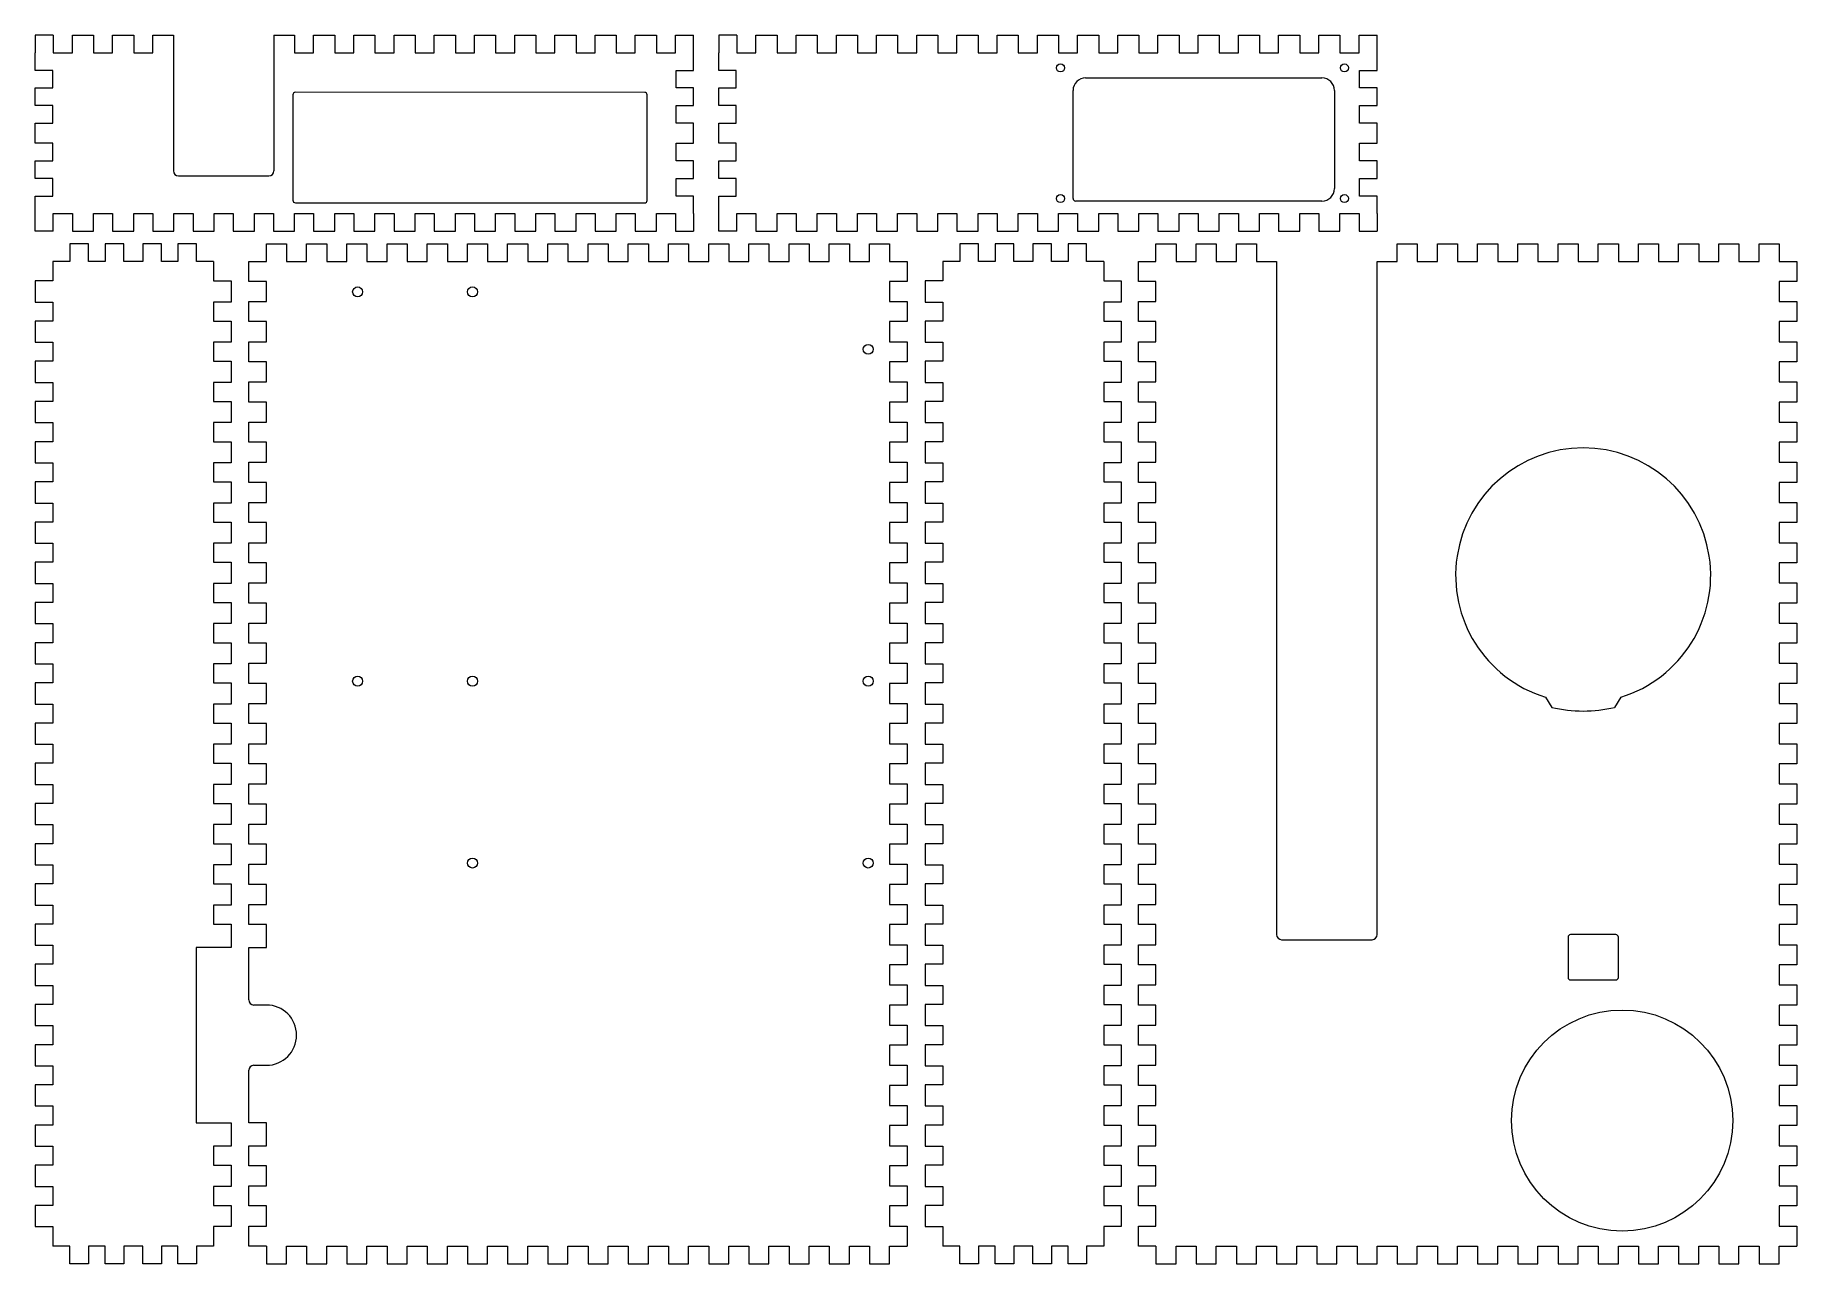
# Model space of a CAD drawing. Header units: millimetres. Extents: x -98 to 604, y -151 to 339.
import ezdxf

# ---------------------------------------------------------------- set-up
doc = ezdxf.new("R2010")
doc.units = ezdxf.units.MM
doc.layers.add('Cut Layer', color=1, linetype='Continuous', lineweight=5, true_color=0xff0000)

msp = doc.modelspace()

# ---------------------------------------------------------------- linework, layer by layer
at = {"layer": 'Cut Layer'}
for p, q in [((-97.5, 338.5), (-97.5, 331.5)), ((-90.3, 338.5), (-97.5, 338.5)), ((-90.3, 338.5), (-90.3, 331.5)), ((-82.7, 331.5), (-82.7, 338.5)), ((-82.7, 338.5), (-74.3, 338.5)), ((-74.3, 338.5), (-74.3, 331.5)), ((-66.7, 331.5), (-66.7, 338.5)), ((-66.7, 338.5), (-58.3, 338.5)), ((-58.3, 338.5), (-58.3, 331.5)), ((-50.7, 331.5), (-50.7, 338.5)), ((-50.7, 338.5), (-42.5, 338.5)), ((-42.5, 338.5), (-42.5, 284.5)), ((-2.5, 338.5), (5.7, 338.5)), ((-2.5, 338.5), (-2.5, 284.5)), ((5.7, 338.5), (5.7, 331.5)), ((13.3, 331.5), (13.3, 338.5)), ((13.3, 338.5), (21.7, 338.5)), ((21.7, 338.5), (21.7, 331.5)), ((29.3, 331.5), (29.3, 338.5)), ((29.3, 338.5), (37.7, 338.5)), ((37.7, 338.5), (37.7, 331.5)), ((45.3, 331.5), (45.3, 338.5)), ((45.3, 338.5), (53.7, 338.5)), ((53.7, 338.5), (53.7, 331.5)), ((61.3, 331.5), (61.3, 338.5)), ((61.3, 338.5), (69.7, 338.5)), ((69.7, 338.5), (69.7, 331.5)), ((77.3, 331.5), (77.3, 338.5)), ((77.3, 338.5), (85.7, 338.5)), ((85.7, 338.5), (85.7, 331.5)), ((93.3, 331.5), (93.3, 338.5)), ((93.3, 338.5), (101.7, 338.5)), ((101.7, 338.5), (101.7, 331.5)), ((109.3, 331.5), (109.3, 338.5)), ((109.3, 338.5), (117.7, 338.5)), ((117.7, 338.5), (117.7, 331.5)), ((125.3, 331.5), (125.3, 338.5)), ((125.3, 338.5), (133.7, 338.5)), ((133.7, 338.5), (133.7, 331.5)), ((141.3, 331.5), (141.3, 338.5)), ((141.3, 338.5), (149.7, 338.5)), ((149.7, 338.5), (149.7, 331.5)), ((157.3, 331.5), (157.3, 338.5)), ((157.3, 338.5), (164.5, 338.5)), ((164.5, 331.5), (164.5, 338.5)), ((174.5, 338.5), (174.5, 331.5)), ((181.7, 338.5), (174.5, 338.5)), ((181.7, 338.5), (181.7, 331.5)), ((189.3, 331.5), (189.3, 338.5)), ((189.3, 338.5), (197.7, 338.5)), ((197.7, 338.5), (197.7, 331.5)), ((205.3, 331.5), (205.3, 338.5)), ((205.3, 338.5), (213.7, 338.5)), ((213.7, 338.5), (213.7, 331.5)), ((221.3, 331.5), (221.3, 338.5)), ((221.3, 338.5), (229.7, 338.5)), ((229.7, 338.5), (229.7, 331.5)), ((237.3, 331.5), (237.3, 338.5)), ((237.3, 338.5), (245.7, 338.5)), ((245.7, 338.5), (245.7, 331.5)), ((253.3, 331.5), (253.3, 338.5)), ((253.3, 338.5), (261.7, 338.5)), ((261.7, 338.5), (261.7, 331.5)), ((269.3, 331.5), (269.3, 338.5)), ((269.3, 338.5), (277.7, 338.5)), ((277.7, 338.5), (277.7, 331.5)), ((285.3, 331.5), (285.3, 338.5)), ((285.3, 338.5), (293.7, 338.5)), ((293.7, 338.5), (293.7, 331.5)), ((301.3, 331.5), (301.3, 338.5)), ((301.3, 338.5), (309.7, 338.5)), ((309.7, 338.5), (309.7, 331.5)), ((317.3, 331.5), (317.3, 338.5)), ((317.3, 338.5), (325.7, 338.5)), ((325.7, 338.5), (325.7, 331.5)), ((333.3, 331.5), (333.3, 338.5)), ((333.3, 338.5), (341.7, 338.5)), ((341.7, 338.5), (341.7, 331.5)), ((349.3, 331.5), (349.3, 338.5)), ((349.3, 338.5), (357.7, 338.5)), ((357.7, 338.5), (357.7, 331.5)), ((365.3, 331.5), (365.3, 338.5)), ((365.3, 338.5), (373.7, 338.5)), ((373.7, 338.5), (373.7, 331.5)), ((381.3, 331.5), (381.3, 338.5)), ((381.3, 338.5), (389.7, 338.5)), ((389.7, 338.5), (389.7, 331.5)), ((397.3, 331.5), (397.3, 338.5)), ((397.3, 338.5), (405.7, 338.5)), ((405.7, 338.5), (405.7, 331.5)), ((413.3, 331.5), (413.3, 338.5)), ((413.3, 338.5), (421.7, 338.5)), ((421.7, 338.5), (421.7, 331.5)), ((429.3, 331.5), (429.3, 338.5)), ((429.3, 338.5), (436.5, 338.5)), ((436.5, 331.5), (436.5, 338.5)), ((-97.5, 324.5), (-97.5, 331.5)), ((-90.3, 331.5), (-82.7, 331.5)), ((-74.3, 331.5), (-66.7, 331.5)), ((-58.3, 331.5), (-50.7, 331.5)), ((5.7, 331.5), (13.3, 331.5)), ((21.7, 331.5), (29.3, 331.5)), ((37.7, 331.5), (45.3, 331.5)), ((53.7, 331.5), (61.3, 331.5)), ((69.7, 331.5), (77.3, 331.5)), ((85.7, 331.5), (93.3, 331.5)), ((101.7, 331.5), (109.3, 331.5)), ((117.7, 331.5), (125.3, 331.5)), ((133.7, 331.5), (141.3, 331.5)), ((149.7, 331.5), (157.3, 331.5)), ((164.5, 324.5), (164.5, 331.5)), ((174.5, 324.5), (174.5, 331.5)), ((181.7, 331.5), (189.3, 331.5)), ((197.7, 331.5), (205.3, 331.5)), ((213.7, 331.5), (221.3, 331.5)), ((229.7, 331.5), (237.3, 331.5)), ((245.7, 331.5), (253.3, 331.5)), ((261.7, 331.5), (269.3, 331.5)), ((277.7, 331.5), (285.3, 331.5)), ((293.7, 331.5), (301.3, 331.5)), ((309.7, 331.5), (317.3, 331.5)), ((325.7, 331.5), (333.3, 331.5)), ((341.7, 331.5), (349.3, 331.5)), ((357.7, 331.5), (365.3, 331.5)), ((373.7, 331.5), (381.3, 331.5)), ((389.7, 331.5), (397.3, 331.5)), ((405.7, 331.5), (413.3, 331.5)), ((421.7, 331.5), (429.3, 331.5)), ((436.5, 324.5), (436.5, 331.5)), ((-90.5, 324.5), (-97.5, 324.5)), ((-90.5, 317.5), (-90.5, 324.5)), ((157.5, 317.5), (157.5, 324.5)), ((157.5, 324.5), (164.5, 324.5)), ((181.5, 324.5), (174.5, 324.5)), ((181.5, 317.5), (181.5, 324.5)), ((429.5, 317.5), (429.5, 324.5)), ((429.5, 324.5), (436.5, 324.5)), ((-97.5, 310.5), (-97.5, 317.5)), ((-97.5, 317.5), (-90.5, 317.5)), ((145.03, 315.75), (6.03, 315.79)), ((164.5, 317.5), (157.5, 317.5)), ((164.5, 310.5), (164.5, 317.5)), ((174.5, 310.5), (174.5, 317.5)), ((174.5, 317.5), (181.5, 317.5)), ((315.5, 273.5), (315.5, 316.5)), ((320.5, 321.5), (414.5, 321.5)), ((419.5, 316.5), (419.5, 277.5)), ((436.5, 317.5), (429.5, 317.5)), ((436.5, 310.5), (436.5, 317.5)), ((-90.5, 310.5), (-97.5, 310.5)), ((-90.5, 303.5), (-90.5, 310.5)), ((5.03, 314.79), (5.03, 272.79)), ((146.03, 272.75), (146.03, 314.75)), ((157.5, 303.5), (157.5, 310.5)), ((157.5, 310.5), (164.5, 310.5)), ((181.5, 310.5), (174.5, 310.5)), ((181.5, 303.5), (181.5, 310.5)), ((429.5, 303.5), (429.5, 310.5)), ((429.5, 310.5), (436.5, 310.5)), ((-97.5, 295.5), (-97.5, 303.5)), ((-97.5, 303.5), (-90.5, 303.5)), ((164.5, 303.5), (157.5, 303.5)), ((164.5, 295.5), (164.5, 303.5)), ((174.5, 295.5), (174.5, 303.5)), ((174.5, 303.5), (181.5, 303.5)), ((436.5, 303.5), (429.5, 303.5)), ((436.5, 295.5), (436.5, 303.5)), ((-90.5, 295.5), (-97.5, 295.5)), ((-90.5, 288.5), (-90.5, 295.5)), ((157.5, 288.5), (157.5, 295.5)), ((157.5, 295.5), (164.5, 295.5)), ((181.5, 295.5), (174.5, 295.5)), ((181.5, 288.5), (181.5, 295.5)), ((429.5, 288.5), (429.5, 295.5)), ((429.5, 295.5), (436.5, 295.5)), ((-97.5, 281.5), (-97.5, 288.5)), ((-97.5, 288.5), (-90.5, 288.5)), ((164.5, 288.5), (157.5, 288.5)), ((164.5, 281.5), (164.5, 288.5)), ((174.5, 281.5), (174.5, 288.5)), ((174.5, 288.5), (181.5, 288.5)), ((436.5, 288.5), (429.5, 288.5)), ((436.5, 281.5), (436.5, 288.5)), ((-90.5, 281.5), (-97.5, 281.5)), ((-90.5, 274.5), (-90.5, 281.5)), ((-40.5, 282.5), (-4.5, 282.5)), ((157.5, 274.5), (157.5, 281.5)), ((157.5, 281.5), (164.5, 281.5)), ((181.5, 281.5), (174.5, 281.5)), ((181.5, 274.5), (181.5, 281.5)), ((429.5, 274.5), (429.5, 281.5)), ((429.5, 281.5), (436.5, 281.5)), ((-97.5, 267.5), (-97.5, 274.5)), ((-97.5, 274.5), (-90.5, 274.5)), ((164.5, 274.5), (157.5, 274.5)), ((164.5, 267.5), (164.5, 274.5)), ((174.5, 267.5), (174.5, 274.5)), ((174.5, 274.5), (181.5, 274.5)), ((436.5, 274.5), (429.5, 274.5)), ((436.5, 267.5), (436.5, 274.5)), ((-97.5, 260.5), (-97.5, 267.5)), ((-90.3, 260.5), (-90.3, 267.5)), ((-90.3, 267.5), (-82.7, 267.5)), ((-82.7, 267.5), (-82.7, 260.5)), ((-74.3, 260.5), (-74.3, 267.5)), ((-74.3, 267.5), (-66.7, 267.5)), ((-66.7, 267.5), (-66.7, 260.5)), ((-58.3, 260.5), (-58.3, 267.5)), ((-58.3, 267.5), (-50.7, 267.5)), ((-50.7, 267.5), (-50.7, 260.5)), ((-42.3, 260.5), (-42.3, 267.5)), ((-42.3, 267.5), (-34.7, 267.5)), ((-34.7, 267.5), (-34.7, 260.5)), ((-26.3, 260.5), (-26.3, 267.5)), ((-26.3, 267.5), (-18.7, 267.5)), ((-18.7, 267.5), (-18.7, 260.5)), ((-10.3, 260.5), (-10.3, 267.5)), ((-10.3, 267.5), (-2.7, 267.5)), ((-2.7, 267.5), (-2.7, 260.5)), ((5.7, 260.5), (5.7, 267.5)), ((5.7, 267.5), (13.3, 267.5)), ((6.03, 271.79), (145.03, 271.75)), ((13.3, 267.5), (13.3, 260.5)), ((21.7, 260.5), (21.7, 267.5)), ((21.7, 267.5), (29.3, 267.5)), ((29.3, 267.5), (29.3, 260.5)), ((37.7, 260.5), (37.7, 267.5)), ((37.7, 267.5), (45.3, 267.5)), ((45.3, 267.5), (45.3, 260.5)), ((53.7, 260.5), (53.7, 267.5)), ((53.7, 267.5), (61.3, 267.5)), ((61.3, 267.5), (61.3, 260.5)), ((69.7, 260.5), (69.7, 267.5)), ((69.7, 267.5), (77.3, 267.5)), ((77.3, 267.5), (77.3, 260.5)), ((85.7, 260.5), (85.7, 267.5)), ((85.7, 267.5), (93.3, 267.5)), ((93.3, 267.5), (93.3, 260.5)), ((101.7, 260.5), (101.7, 267.5)), ((101.7, 267.5), (109.3, 267.5)), ((109.3, 267.5), (109.3, 260.5)), ((117.7, 260.5), (117.7, 267.5)), ((117.7, 267.5), (125.3, 267.5)), ((125.3, 267.5), (125.3, 260.5)), ((133.7, 260.5), (133.7, 267.5)), ((133.7, 267.5), (141.3, 267.5)), ((141.3, 267.5), (141.3, 260.5)), ((149.7, 260.5), (149.7, 267.5)), ((149.7, 267.5), (157.3, 267.5)), ((157.3, 267.5), (157.3, 260.5)), ((164.5, 267.5), (164.5, 260.5)), ((174.5, 260.5), (174.5, 267.5)), ((181.7, 260.5), (181.7, 267.5)), ((181.7, 267.5), (189.3, 267.5)), ((189.3, 267.5), (189.3, 260.5)), ((197.7, 260.5), (197.7, 267.5)), ((197.7, 267.5), (205.3, 267.5)), ((205.3, 267.5), (205.3, 260.5)), ((213.7, 260.5), (213.7, 267.5)), ((213.7, 267.5), (221.3, 267.5)), ((221.3, 267.5), (221.3, 260.5)), ((229.7, 260.5), (229.7, 267.5)), ((229.7, 267.5), (237.3, 267.5)), ((237.3, 267.5), (237.3, 260.5)), ((245.7, 260.5), (245.7, 267.5)), ((245.7, 267.5), (253.3, 267.5)), ((253.3, 267.5), (253.3, 260.5)), ((261.7, 260.5), (261.7, 267.5)), ((261.7, 267.5), (269.3, 267.5)), ((269.3, 267.5), (269.3, 260.5)), ((277.7, 260.5), (277.7, 267.5)), ((277.7, 267.5), (285.3, 267.5)), ((285.3, 267.5), (285.3, 260.5)), ((293.7, 260.5), (293.7, 267.5)), ((293.7, 267.5), (301.3, 267.5)), ((301.3, 267.5), (301.3, 260.5)), ((309.7, 260.5), (309.7, 267.5)), ((309.7, 267.5), (317.3, 267.5)), ((414.5, 272.5), (316.5, 272.5)), ((317.3, 267.5), (317.3, 260.5)), ((325.7, 260.5), (325.7, 267.5)), ((325.7, 267.5), (333.3, 267.5)), ((333.3, 267.5), (333.3, 260.5)), ((341.7, 260.5), (341.7, 267.5)), ((341.7, 267.5), (349.3, 267.5)), ((349.3, 267.5), (349.3, 260.5)), ((357.7, 260.5), (357.7, 267.5)), ((357.7, 267.5), (365.3, 267.5)), ((365.3, 267.5), (365.3, 260.5)), ((373.7, 260.5), (373.7, 267.5)), ((373.7, 267.5), (381.3, 267.5)), ((381.3, 267.5), (381.3, 260.5)), ((389.7, 260.5), (389.7, 267.5)), ((389.7, 267.5), (397.3, 267.5)), ((397.3, 267.5), (397.3, 260.5)), ((405.7, 260.5), (405.7, 267.5)), ((405.7, 267.5), (413.3, 267.5)), ((413.3, 267.5), (413.3, 260.5)), ((421.7, 260.5), (421.7, 267.5)), ((421.7, 267.5), (429.3, 267.5)), ((429.3, 267.5), (429.3, 260.5)), ((436.5, 267.5), (436.5, 260.5)), ((-90.3, 260.5), (-97.5, 260.5)), ((-82.7, 260.5), (-74.3, 260.5)), ((-66.7, 260.5), (-58.3, 260.5)), ((-50.7, 260.5), (-42.3, 260.5)), ((-34.7, 260.5), (-26.3, 260.5)), ((-18.7, 260.5), (-10.3, 260.5)), ((-2.7, 260.5), (5.7, 260.5)), ((13.3, 260.5), (21.7, 260.5)), ((29.3, 260.5), (37.7, 260.5)), ((45.3, 260.5), (53.7, 260.5)), ((61.3, 260.5), (69.7, 260.5)), ((77.3, 260.5), (85.7, 260.5)), ((93.3, 260.5), (101.7, 260.5)), ((109.3, 260.5), (117.7, 260.5)), ((125.3, 260.5), (133.7, 260.5)), ((141.3, 260.5), (149.7, 260.5)), ((157.3, 260.5), (164.5, 260.5)), ((181.7, 260.5), (174.5, 260.5)), ((189.3, 260.5), (197.7, 260.5)), ((205.3, 260.5), (213.7, 260.5)), ((221.3, 260.5), (229.7, 260.5)), ((237.3, 260.5), (245.7, 260.5)), ((253.3, 260.5), (261.7, 260.5)), ((269.3, 260.5), (277.7, 260.5)), ((285.3, 260.5), (293.7, 260.5)), ((301.3, 260.5), (309.7, 260.5)), ((317.3, 260.5), (325.7, 260.5)), ((333.3, 260.5), (341.7, 260.5)), ((349.3, 260.5), (357.7, 260.5)), ((365.3, 260.5), (373.7, 260.5)), ((381.3, 260.5), (389.7, 260.5)), ((397.3, 260.5), (405.7, 260.5)), ((413.3, 260.5), (421.7, 260.5)), ((429.3, 260.5), (436.5, 260.5)), ((-76.3, 255.5), (-83.7, 255.5)), ((-83.7, 255.5), (-83.7, 248.5)), ((-76.3, 248.5), (-76.3, 255.5)), ((-62.3, 255.5), (-69.7, 255.5)), ((-69.7, 255.5), (-69.7, 248.5)), ((-62.3, 248.5), (-62.3, 255.5)), ((-47.3, 255.5), (-54.7, 255.5)), ((-54.7, 255.5), (-54.7, 248.5)), ((-47.3, 248.5), (-47.3, 255.5)), ((-33.3, 255.5), (-40.7, 255.5)), ((-40.7, 255.5), (-40.7, 248.5)), ((-33.3, 248.5), (-33.3, 255.5)), ((-5.5, 248.5), (-5.5, 255.5)), ((-5.5, 255.5), (2.5, 255.5)), ((2.5, 255.5), (2.5, 248.5)), ((10.5, 248.5), (10.5, 255.5)), ((10.5, 255.5), (18.5, 255.5)), ((18.5, 255.5), (18.5, 248.5)), ((26.5, 248.5), (26.5, 255.5)), ((26.5, 255.5), (34.5, 255.5)), ((34.5, 255.5), (34.5, 248.5)), ((42.5, 248.5), (42.5, 255.5)), ((42.5, 255.5), (50.5, 255.5)), ((50.5, 255.5), (50.5, 248.5)), ((58.5, 248.5), (58.5, 255.5)), ((58.5, 255.5), (66.5, 255.5)), ((66.5, 255.5), (66.5, 248.5)), ((74.5, 248.5), (74.5, 255.5)), ((74.5, 255.5), (82.5, 255.5)), ((82.5, 255.5), (82.5, 248.5)), ((90.5, 248.5), (90.5, 255.5)), ((90.5, 255.5), (98.5, 255.5)), ((98.5, 255.5), (98.5, 248.5)), ((106.5, 248.5), (106.5, 255.5)), ((106.5, 255.5), (114.5, 255.5)), ((114.5, 255.5), (114.5, 248.5)), ((122.5, 248.5), (122.5, 255.5)), ((122.5, 255.5), (130.5, 255.5)), ((130.5, 255.5), (130.5, 248.5)), ((138.5, 248.5), (138.5, 255.5)), ((138.5, 255.5), (146.5, 255.5)), ((146.5, 255.5), (146.5, 248.5)), ((154.5, 248.5), (154.5, 255.5)), ((154.5, 255.5), (162.5, 255.5)), ((162.5, 255.5), (162.5, 248.5)), ((170.5, 248.5), (170.5, 255.5)), ((170.5, 255.5), (178.5, 255.5)), ((178.5, 255.5), (178.5, 248.5)), ((186.5, 248.5), (186.5, 255.5)), ((186.5, 255.5), (194.5, 255.5)), ((194.5, 255.5), (194.5, 248.5)), ((202.5, 248.5), (202.5, 255.5)), ((202.5, 255.5), (210.5, 255.5)), ((210.5, 255.5), (210.5, 248.5)), ((218.5, 248.5), (218.5, 255.5)), ((218.5, 255.5), (226.5, 255.5)), ((226.5, 255.5), (226.5, 248.5)), ((234.5, 248.5), (234.5, 255.5)), ((234.5, 255.5), (242.5, 255.5)), ((242.5, 255.5), (242.5, 248.5)), ((277.9, 255.5), (270.5, 255.5)), ((270.5, 255.5), (270.5, 248.5)), ((277.9, 248.5), (277.9, 255.5)), ((291.9, 255.5), (284.5, 255.5)), ((284.5, 255.5), (284.5, 248.5)), ((291.9, 248.5), (291.9, 255.5)), ((306.9, 255.5), (299.5, 255.5)), ((299.5, 255.5), (299.5, 248.5)), ((306.9, 248.5), (306.9, 255.5)), ((320.9, 255.5), (313.5, 255.5)), ((313.5, 255.5), (313.5, 248.5)), ((320.9, 248.5), (320.9, 255.5)), ((348.5, 248.5), (348.5, 255.5)), ((348.5, 255.5), (356.5, 255.5)), ((356.5, 255.5), (356.5, 248.5)), ((364.5, 248.5), (364.5, 255.5)), ((364.5, 255.5), (372.5, 255.5)), ((372.5, 255.5), (372.5, 248.5)), ((380.5, 248.5), (380.5, 255.5)), ((380.5, 255.5), (388.5, 255.5)), ((388.5, 255.5), (388.5, 248.5)), ((444.5, 248.5), (444.5, 255.5)), ((444.5, 255.5), (452.5, 255.5)), ((452.5, 255.5), (452.5, 248.5)), ((460.5, 248.5), (460.5, 255.5)), ((460.5, 255.5), (468.5, 255.5)), ((468.5, 255.5), (468.5, 248.5)), ((476.5, 248.5), (476.5, 255.5)), ((476.5, 255.5), (484.5, 255.5)), ((484.5, 255.5), (484.5, 248.5)), ((492.5, 248.5), (492.5, 255.5)), ((492.5, 255.5), (500.5, 255.5)), ((500.5, 255.5), (500.5, 248.5)), ((508.5, 248.5), (508.5, 255.5)), ((508.5, 255.5), (516.5, 255.5)), ((516.5, 255.5), (516.5, 248.5)), ((524.5, 248.5), (524.5, 255.5)), ((524.5, 255.5), (532.5, 255.5)), ((532.5, 255.5), (532.5, 248.5)), ((540.5, 248.5), (540.5, 255.5)), ((540.5, 255.5), (548.5, 255.5)), ((548.5, 255.5), (548.5, 248.5)), ((556.5, 248.5), (556.5, 255.5)), ((556.5, 255.5), (564.5, 255.5)), ((564.5, 255.5), (564.5, 248.5)), ((572.5, 248.5), (572.5, 255.5)), ((572.5, 255.5), (580.5, 255.5)), ((580.5, 255.5), (580.5, 248.5)), ((588.5, 248.5), (588.5, 255.5)), ((588.5, 255.5), (596.5, 255.5)), ((596.5, 255.5), (596.5, 248.5)), ((-90.5, 248.5), (-90.5, 240.7)), ((-83.7, 248.5), (-90.5, 248.5)), ((-69.7, 248.5), (-76.3, 248.5)), ((-54.7, 248.5), (-62.3, 248.5)), ((-40.7, 248.5), (-47.3, 248.5)), ((-26.5, 248.5), (-33.3, 248.5)), ((-26.5, 248.5), (-26.5, 240.7)), ((-12.5, 240.5), (-12.5, 248.5)), ((-12.5, 248.5), (-5.5, 248.5)), ((2.5, 248.5), (10.5, 248.5)), ((18.5, 248.5), (26.5, 248.5)), ((34.5, 248.5), (42.5, 248.5)), ((50.5, 248.5), (58.5, 248.5)), ((66.5, 248.5), (74.5, 248.5)), ((82.5, 248.5), (90.5, 248.5)), ((98.5, 248.5), (106.5, 248.5)), ((114.5, 248.5), (122.5, 248.5)), ((130.5, 248.5), (138.5, 248.5)), ((146.5, 248.5), (154.5, 248.5)), ((162.5, 248.5), (170.5, 248.5)), ((178.5, 248.5), (186.5, 248.5)), ((194.5, 248.5), (202.5, 248.5)), ((210.5, 248.5), (218.5, 248.5)), ((226.5, 248.5), (234.5, 248.5)), ((242.5, 248.5), (249.5, 248.5)), ((249.5, 248.5), (249.5, 240.5)), ((263.7, 248.5), (263.7, 240.7)), ((270.5, 248.5), (263.7, 248.5)), ((284.5, 248.5), (277.9, 248.5)), ((299.5, 248.5), (291.9, 248.5)), ((313.5, 248.5), (306.9, 248.5)), ((327.7, 248.5), (320.9, 248.5)), ((327.7, 248.5), (327.7, 240.7)), ((341.5, 240.5), (341.5, 248.5)), ((341.5, 248.5), (348.5, 248.5)), ((356.5, 248.5), (364.5, 248.5)), ((372.5, 248.5), (380.5, 248.5)), ((388.5, 248.5), (396.5, 248.5)), ((396.5, 248.5), (396.5, -19.5)), ((436.5, 248.5), (444.5, 248.5)), ((436.5, -19.5), (436.5, 248.5)), ((452.5, 248.5), (460.5, 248.5)), ((468.5, 248.5), (476.5, 248.5)), ((484.5, 248.5), (492.5, 248.5)), ((500.5, 248.5), (508.5, 248.5)), ((516.5, 248.5), (524.5, 248.5)), ((532.5, 248.5), (540.5, 248.5)), ((548.5, 248.5), (556.5, 248.5)), ((564.5, 248.5), (572.5, 248.5)), ((580.5, 248.5), (588.5, 248.5)), ((596.5, 248.5), (603.5, 248.5)), ((603.5, 248.5), (603.5, 240.5)), ((-90.5, 240.7), (-97.5, 240.7)), ((-97.5, 240.7), (-97.5, 232.3)), ((-26.5, 240.7), (-19.5, 240.7)), ((-19.5, 240.7), (-19.5, 232.3)), ((-5.5, 240.5), (-12.5, 240.5)), ((-5.5, 232.5), (-5.5, 240.5)), ((249.5, 240.5), (242.5, 240.5)), ((242.5, 240.5), (242.5, 232.5)), ((263.7, 240.7), (256.7, 240.7)), ((256.7, 240.7), (256.7, 232.3)), ((327.7, 240.7), (334.7, 240.7)), ((334.7, 240.7), (334.7, 232.3)), ((348.5, 240.5), (341.5, 240.5)), ((348.5, 232.5), (348.5, 240.5)), ((603.5, 240.5), (596.5, 240.5)), ((596.5, 240.5), (596.5, 232.5)), ((-97.5, 232.3), (-90.5, 232.3)), ((-90.5, 232.3), (-90.5, 224.7)), ((-26.5, 232.3), (-26.5, 224.7)), ((-19.5, 232.3), (-26.5, 232.3)), ((-12.5, 224.5), (-12.5, 232.5)), ((-12.5, 232.5), (-5.5, 232.5)), ((242.5, 232.5), (249.5, 232.5)), ((249.5, 232.5), (249.5, 224.5)), ((256.7, 232.3), (263.7, 232.3)), ((263.7, 232.3), (263.7, 224.7)), ((327.7, 232.3), (327.7, 224.7)), ((334.7, 232.3), (327.7, 232.3)), ((341.5, 224.5), (341.5, 232.5)), ((341.5, 232.5), (348.5, 232.5)), ((596.5, 232.5), (603.5, 232.5)), ((603.5, 232.5), (603.5, 224.5)), ((-90.5, 224.7), (-97.5, 224.7)), ((-97.5, 224.7), (-97.5, 216.3)), ((-26.5, 224.7), (-19.5, 224.7)), ((-19.5, 224.7), (-19.5, 216.3)), ((-5.5, 224.5), (-12.5, 224.5)), ((-5.5, 216.5), (-5.5, 224.5)), ((249.5, 224.5), (242.5, 224.5)), ((242.5, 224.5), (242.5, 216.5)), ((263.7, 224.7), (256.7, 224.7)), ((256.7, 224.7), (256.7, 216.3)), ((327.7, 224.7), (334.7, 224.7)), ((334.7, 224.7), (334.7, 216.3)), ((348.5, 224.5), (341.5, 224.5)), ((348.5, 216.5), (348.5, 224.5)), ((603.5, 224.5), (596.5, 224.5)), ((596.5, 224.5), (596.5, 216.5)), ((-97.5, 216.3), (-90.5, 216.3)), ((-90.5, 216.3), (-90.5, 208.7)), ((-26.5, 216.3), (-26.5, 208.7)), ((-19.5, 216.3), (-26.5, 216.3)), ((-12.5, 208.5), (-12.5, 216.5)), ((-12.5, 216.5), (-5.5, 216.5)), ((242.5, 216.5), (249.5, 216.5)), ((249.5, 216.5), (249.5, 208.5)), ((256.7, 216.3), (263.7, 216.3)), ((263.7, 216.3), (263.7, 208.7)), ((327.7, 216.3), (327.7, 208.7)), ((334.7, 216.3), (327.7, 216.3)), ((341.5, 208.5), (341.5, 216.5)), ((341.5, 216.5), (348.5, 216.5)), ((596.5, 216.5), (603.5, 216.5)), ((603.5, 216.5), (603.5, 208.5)), ((-90.5, 208.7), (-97.5, 208.7)), ((-97.5, 208.7), (-97.5, 200.3)), ((-26.5, 208.7), (-19.5, 208.7)), ((-19.5, 208.7), (-19.5, 200.3)), ((-5.5, 208.5), (-12.5, 208.5)), ((-5.5, 200.5), (-5.5, 208.5)), ((249.5, 208.5), (242.5, 208.5)), ((242.5, 208.5), (242.5, 200.5)), ((263.7, 208.7), (256.7, 208.7)), ((256.7, 208.7), (256.7, 200.3)), ((327.7, 208.7), (334.7, 208.7)), ((334.7, 208.7), (334.7, 200.3)), ((348.5, 208.5), (341.5, 208.5)), ((348.5, 200.5), (348.5, 208.5)), ((603.5, 208.5), (596.5, 208.5)), ((596.5, 208.5), (596.5, 200.5)), ((-97.5, 200.3), (-90.5, 200.3)), ((-90.5, 200.3), (-90.5, 192.7)), ((-26.5, 200.3), (-26.5, 192.7)), ((-19.5, 200.3), (-26.5, 200.3)), ((-12.5, 192.5), (-12.5, 200.5)), ((-12.5, 200.5), (-5.5, 200.5)), ((242.5, 200.5), (249.5, 200.5)), ((249.5, 200.5), (249.5, 192.5)), ((256.7, 200.3), (263.7, 200.3)), ((263.7, 200.3), (263.7, 192.7)), ((327.7, 200.3), (327.7, 192.7)), ((334.7, 200.3), (327.7, 200.3)), ((341.5, 192.5), (341.5, 200.5)), ((341.5, 200.5), (348.5, 200.5)), ((596.5, 200.5), (603.5, 200.5)), ((603.5, 200.5), (603.5, 192.5)), ((-90.5, 192.7), (-97.5, 192.7)), ((-97.5, 192.7), (-97.5, 184.3)), ((-26.5, 192.7), (-19.5, 192.7)), ((-19.5, 192.7), (-19.5, 184.3)), ((-5.5, 192.5), (-12.5, 192.5)), ((-5.5, 184.5), (-5.5, 192.5)), ((249.5, 192.5), (242.5, 192.5)), ((242.5, 192.5), (242.5, 184.5)), ((263.7, 192.7), (256.7, 192.7)), ((256.7, 192.7), (256.7, 184.3)), ((327.7, 192.7), (334.7, 192.7)), ((334.7, 192.7), (334.7, 184.3)), ((348.5, 192.5), (341.5, 192.5)), ((348.5, 184.5), (348.5, 192.5)), ((603.5, 192.5), (596.5, 192.5)), ((596.5, 192.5), (596.5, 184.5)), ((-97.5, 184.3), (-90.5, 184.3)), ((-90.5, 184.3), (-90.5, 176.7)), ((-26.5, 184.3), (-26.5, 176.7)), ((-19.5, 184.3), (-26.5, 184.3)), ((-12.5, 176.5), (-12.5, 184.5)), ((-12.5, 184.5), (-5.5, 184.5)), ((242.5, 184.5), (249.5, 184.5)), ((249.5, 184.5), (249.5, 176.5)), ((256.7, 184.3), (263.7, 184.3)), ((263.7, 184.3), (263.7, 176.7)), ((327.7, 184.3), (327.7, 176.7)), ((334.7, 184.3), (327.7, 184.3)), ((341.5, 176.5), (341.5, 184.5)), ((341.5, 184.5), (348.5, 184.5)), ((596.5, 184.5), (603.5, 184.5)), ((603.5, 184.5), (603.5, 176.5)), ((-90.5, 176.7), (-97.5, 176.7)), ((-97.5, 176.7), (-97.5, 168.3)), ((-26.5, 176.7), (-19.5, 176.7)), ((-19.5, 176.7), (-19.5, 168.3)), ((-5.5, 176.5), (-12.5, 176.5)), ((-5.5, 168.5), (-5.5, 176.5)), ((249.5, 176.5), (242.5, 176.5)), ((242.5, 176.5), (242.5, 168.5)), ((263.7, 176.7), (256.7, 176.7)), ((256.7, 176.7), (256.7, 168.3)), ((327.7, 176.7), (334.7, 176.7)), ((334.7, 176.7), (334.7, 168.3)), ((348.5, 176.5), (341.5, 176.5)), ((348.5, 168.5), (348.5, 176.5)), ((603.5, 176.5), (596.5, 176.5)), ((596.5, 176.5), (596.5, 168.5)), ((-97.5, 168.3), (-90.5, 168.3)), ((-90.5, 168.3), (-90.5, 160.7)), ((-26.5, 168.3), (-26.5, 160.7)), ((-19.5, 168.3), (-26.5, 168.3)), ((-12.5, 160.5), (-12.5, 168.5)), ((-12.5, 168.5), (-5.5, 168.5)), ((242.5, 168.5), (249.5, 168.5)), ((249.5, 168.5), (249.5, 160.5)), ((256.7, 168.3), (263.7, 168.3)), ((263.7, 168.3), (263.7, 160.7)), ((327.7, 168.3), (327.7, 160.7)), ((334.7, 168.3), (327.7, 168.3)), ((341.5, 160.5), (341.5, 168.5)), ((341.5, 168.5), (348.5, 168.5)), ((596.5, 168.5), (603.5, 168.5)), ((603.5, 168.5), (603.5, 160.5)), ((-90.5, 160.7), (-97.5, 160.7)), ((-97.5, 160.7), (-97.5, 152.3)), ((-26.5, 160.7), (-19.5, 160.7)), ((-19.5, 160.7), (-19.5, 152.3)), ((-5.5, 160.5), (-12.5, 160.5)), ((-5.5, 152.5), (-5.5, 160.5)), ((249.5, 160.5), (242.5, 160.5)), ((242.5, 160.5), (242.5, 152.5)), ((263.7, 160.7), (256.7, 160.7)), ((256.7, 160.7), (256.7, 152.3)), ((327.7, 160.7), (334.7, 160.7)), ((334.7, 160.7), (334.7, 152.3)), ((348.5, 160.5), (341.5, 160.5)), ((348.5, 152.5), (348.5, 160.5)), ((603.5, 160.5), (596.5, 160.5)), ((596.5, 160.5), (596.5, 152.5)), ((-97.5, 152.3), (-90.5, 152.3)), ((-90.5, 152.3), (-90.5, 144.7)), ((-26.5, 152.3), (-26.5, 144.7)), ((-19.5, 152.3), (-26.5, 152.3)), ((-12.5, 144.5), (-12.5, 152.5)), ((-12.5, 152.5), (-5.5, 152.5)), ((242.5, 152.5), (249.5, 152.5)), ((249.5, 152.5), (249.5, 144.5)), ((256.7, 152.3), (263.7, 152.3)), ((263.7, 152.3), (263.7, 144.7)), ((327.7, 152.3), (327.7, 144.7)), ((334.7, 152.3), (327.7, 152.3)), ((341.5, 144.5), (341.5, 152.5)), ((341.5, 152.5), (348.5, 152.5)), ((596.5, 152.5), (603.5, 152.5)), ((603.5, 152.5), (603.5, 144.5)), ((-90.5, 144.7), (-97.5, 144.7)), ((-97.5, 144.7), (-97.5, 136.3)), ((-26.5, 144.7), (-19.5, 144.7)), ((-19.5, 144.7), (-19.5, 136.3)), ((-5.5, 144.5), (-12.5, 144.5)), ((-5.5, 136.5), (-5.5, 144.5)), ((249.5, 144.5), (242.5, 144.5)), ((242.5, 144.5), (242.5, 136.5)), ((263.7, 144.7), (256.7, 144.7)), ((256.7, 144.7), (256.7, 136.3)), ((327.7, 144.7), (334.7, 144.7)), ((334.7, 144.7), (334.7, 136.3)), ((348.5, 144.5), (341.5, 144.5)), ((348.5, 136.5), (348.5, 144.5)), ((603.5, 144.5), (596.5, 144.5)), ((596.5, 144.5), (596.5, 136.5)), ((-97.5, 136.3), (-90.5, 136.3)), ((-90.5, 136.3), (-90.5, 128.7)), ((-26.5, 136.3), (-26.5, 128.7)), ((-19.5, 136.3), (-26.5, 136.3)), ((-12.5, 128.5), (-12.5, 136.5)), ((-12.5, 136.5), (-5.5, 136.5)), ((242.5, 136.5), (249.5, 136.5)), ((249.5, 136.5), (249.5, 128.5)), ((256.7, 136.3), (263.7, 136.3)), ((263.7, 136.3), (263.7, 128.7)), ((327.7, 136.3), (327.7, 128.7)), ((334.7, 136.3), (327.7, 136.3)), ((341.5, 128.5), (341.5, 136.5)), ((341.5, 136.5), (348.5, 136.5)), ((596.5, 136.5), (603.5, 136.5)), ((603.5, 136.5), (603.5, 128.5)), ((-90.5, 128.7), (-97.5, 128.7)), ((-97.5, 128.7), (-97.5, 120.3)), ((-26.5, 128.7), (-19.5, 128.7)), ((-19.5, 128.7), (-19.5, 120.3)), ((-5.5, 128.5), (-12.5, 128.5)), ((-5.5, 120.5), (-5.5, 128.5)), ((249.5, 128.5), (242.5, 128.5)), ((242.5, 128.5), (242.5, 120.5)), ((263.7, 128.7), (256.7, 128.7)), ((256.7, 128.7), (256.7, 120.3)), ((327.7, 128.7), (334.7, 128.7)), ((334.7, 128.7), (334.7, 120.3)), ((348.5, 128.5), (341.5, 128.5)), ((348.5, 120.5), (348.5, 128.5)), ((603.5, 128.5), (596.5, 128.5)), ((596.5, 128.5), (596.5, 120.5)), ((-97.5, 120.3), (-90.5, 120.3)), ((-90.5, 120.3), (-90.5, 112.7)), ((-26.5, 120.3), (-26.5, 112.7)), ((-19.5, 120.3), (-26.5, 120.3)), ((-12.5, 112.5), (-12.5, 120.5)), ((-12.5, 120.5), (-5.5, 120.5)), ((242.5, 120.5), (249.5, 120.5)), ((249.5, 120.5), (249.5, 112.5)), ((256.7, 120.3), (263.7, 120.3)), ((263.7, 120.3), (263.7, 112.7)), ((327.7, 120.3), (327.7, 112.7)), ((334.7, 120.3), (327.7, 120.3)), ((341.5, 112.5), (341.5, 120.5)), ((341.5, 120.5), (348.5, 120.5)), ((596.5, 120.5), (603.5, 120.5)), ((603.5, 120.5), (603.5, 112.5)), ((-90.5, 112.7), (-97.5, 112.7)), ((-97.5, 112.7), (-97.5, 104.3)), ((-26.5, 112.7), (-19.5, 112.7)), ((-19.5, 112.7), (-19.5, 104.3)), ((-5.5, 112.5), (-12.5, 112.5)), ((-5.5, 104.5), (-5.5, 112.5)), ((249.5, 112.5), (242.5, 112.5)), ((242.5, 112.5), (242.5, 104.5)), ((263.7, 112.7), (256.7, 112.7)), ((256.7, 112.7), (256.7, 104.3)), ((327.7, 112.7), (334.7, 112.7)), ((334.7, 112.7), (334.7, 104.3)), ((348.5, 112.5), (341.5, 112.5)), ((348.5, 104.5), (348.5, 112.5)), ((603.5, 112.5), (596.5, 112.5)), ((596.5, 112.5), (596.5, 104.5)), ((-97.5, 104.3), (-90.5, 104.3)), ((-90.5, 104.3), (-90.5, 96.7)), ((-26.5, 104.3), (-26.5, 96.7)), ((-19.5, 104.3), (-26.5, 104.3)), ((-12.5, 96.5), (-12.5, 104.5)), ((-12.5, 104.5), (-5.5, 104.5)), ((242.5, 104.5), (249.5, 104.5)), ((249.5, 104.5), (249.5, 96.5)), ((256.7, 104.3), (263.7, 104.3)), ((263.7, 104.3), (263.7, 96.7)), ((327.7, 104.3), (327.7, 96.7)), ((334.7, 104.3), (327.7, 104.3)), ((341.5, 96.5), (341.5, 104.5)), ((341.5, 104.5), (348.5, 104.5)), ((596.5, 104.5), (603.5, 104.5)), ((603.5, 104.5), (603.5, 96.5)), ((-90.5, 96.7), (-97.5, 96.7)), ((-97.5, 96.7), (-97.5, 88.3)), ((-26.5, 96.7), (-19.5, 96.7)), ((-19.5, 96.7), (-19.5, 88.3)), ((-5.5, 96.5), (-12.5, 96.5)), ((-5.5, 88.5), (-5.5, 96.5)), ((249.5, 96.5), (242.5, 96.5)), ((242.5, 96.5), (242.5, 88.5)), ((263.7, 96.7), (256.7, 96.7)), ((256.7, 96.7), (256.7, 88.3)), ((327.7, 96.7), (334.7, 96.7)), ((334.7, 96.7), (334.7, 88.3)), ((348.5, 96.5), (341.5, 96.5)), ((348.5, 88.5), (348.5, 96.5)), ((603.5, 96.5), (596.5, 96.5)), ((596.5, 96.5), (596.5, 88.5)), ((-97.5, 88.3), (-90.5, 88.3)), ((-90.5, 88.3), (-90.5, 80.7)), ((-26.5, 88.3), (-26.5, 80.7)), ((-19.5, 88.3), (-26.5, 88.3)), ((-12.5, 80.5), (-12.5, 88.5)), ((-12.5, 88.5), (-5.5, 88.5)), ((242.5, 88.5), (249.5, 88.5)), ((249.5, 88.5), (249.5, 80.5)), ((256.7, 88.3), (263.7, 88.3)), ((263.7, 88.3), (263.7, 80.7)), ((327.7, 88.3), (327.7, 80.7)), ((334.7, 88.3), (327.7, 88.3)), ((341.5, 80.5), (341.5, 88.5)), ((341.5, 88.5), (348.5, 88.5)), ((596.5, 88.5), (603.5, 88.5)), ((603.5, 88.5), (603.5, 80.5)), ((-90.5, 80.7), (-97.5, 80.7)), ((-97.5, 80.7), (-97.5, 72.3)), ((-26.5, 80.7), (-19.5, 80.7)), ((-19.5, 80.7), (-19.5, 72.3)), ((-5.5, 80.5), (-12.5, 80.5)), ((-5.5, 72.5), (-5.5, 80.5)), ((249.5, 80.5), (242.5, 80.5)), ((242.5, 80.5), (242.5, 72.5)), ((263.7, 80.7), (256.7, 80.7)), ((256.7, 80.7), (256.7, 72.3)), ((327.7, 80.7), (334.7, 80.7)), ((334.7, 80.7), (334.7, 72.3)), ((348.5, 80.5), (341.5, 80.5)), ((348.5, 72.5), (348.5, 80.5)), ((603.5, 80.5), (596.5, 80.5)), ((596.5, 80.5), (596.5, 72.5)), ((-97.5, 72.3), (-90.5, 72.3)), ((-90.5, 72.3), (-90.5, 64.7)), ((-26.5, 72.3), (-26.5, 64.7)), ((-19.5, 72.3), (-26.5, 72.3)), ((-12.5, 64.5), (-12.5, 72.5)), ((-12.5, 72.5), (-5.5, 72.5)), ((242.5, 72.5), (249.5, 72.5)), ((249.5, 72.5), (249.5, 64.5)), ((256.7, 72.3), (263.7, 72.3)), ((263.7, 72.3), (263.7, 64.7)), ((327.7, 72.3), (327.7, 64.7)), ((334.7, 72.3), (327.7, 72.3)), ((341.5, 64.5), (341.5, 72.5)), ((341.5, 72.5), (348.5, 72.5)), ((503.5, 75.02), (506, 70.97)), ((533.5, 75.02), (531, 70.97)), ((596.5, 72.5), (603.5, 72.5)), ((603.5, 72.5), (603.5, 64.5)), ((-90.5, 64.7), (-97.5, 64.7)), ((-97.5, 64.7), (-97.5, 56.3)), ((-26.5, 64.7), (-19.5, 64.7)), ((-19.5, 64.7), (-19.5, 56.3)), ((-5.5, 64.5), (-12.5, 64.5)), ((-5.5, 56.5), (-5.5, 64.5)), ((249.5, 64.5), (242.5, 64.5)), ((242.5, 64.5), (242.5, 56.5)), ((263.7, 64.7), (256.7, 64.7)), ((256.7, 64.7), (256.7, 56.3)), ((327.7, 64.7), (334.7, 64.7)), ((334.7, 64.7), (334.7, 56.3)), ((348.5, 64.5), (341.5, 64.5)), ((348.5, 56.5), (348.5, 64.5)), ((603.5, 64.5), (596.5, 64.5)), ((596.5, 64.5), (596.5, 56.5)), ((-97.5, 56.3), (-90.5, 56.3)), ((-90.5, 56.3), (-90.5, 48.7)), ((-26.5, 56.3), (-26.5, 48.7)), ((-19.5, 56.3), (-26.5, 56.3)), ((-12.5, 48.5), (-12.5, 56.5)), ((-12.5, 56.5), (-5.5, 56.5)), ((242.5, 56.5), (249.5, 56.5)), ((249.5, 56.5), (249.5, 48.5)), ((256.7, 56.3), (263.7, 56.3)), ((263.7, 56.3), (263.7, 48.7)), ((327.7, 56.3), (327.7, 48.7)), ((334.7, 56.3), (327.7, 56.3)), ((341.5, 48.5), (341.5, 56.5)), ((341.5, 56.5), (348.5, 56.5)), ((596.5, 56.5), (603.5, 56.5)), ((603.5, 56.5), (603.5, 48.5)), ((-90.5, 48.7), (-97.5, 48.7)), ((-97.5, 48.7), (-97.5, 40.3)), ((-26.5, 48.7), (-19.5, 48.7)), ((-19.5, 48.7), (-19.5, 40.3)), ((-5.5, 48.5), (-12.5, 48.5)), ((-5.5, 40.5), (-5.5, 48.5)), ((249.5, 48.5), (242.5, 48.5)), ((242.5, 48.5), (242.5, 40.5)), ((263.7, 48.7), (256.7, 48.7)), ((256.7, 48.7), (256.7, 40.3)), ((327.7, 48.7), (334.7, 48.7)), ((334.7, 48.7), (334.7, 40.3)), ((348.5, 48.5), (341.5, 48.5)), ((348.5, 40.5), (348.5, 48.5)), ((603.5, 48.5), (596.5, 48.5)), ((596.5, 48.5), (596.5, 40.5)), ((-97.5, 40.3), (-90.5, 40.3)), ((-90.5, 40.3), (-90.5, 32.7)), ((-26.5, 40.3), (-26.5, 32.7)), ((-19.5, 40.3), (-26.5, 40.3)), ((-12.5, 32.5), (-12.5, 40.5)), ((-12.5, 40.5), (-5.5, 40.5)), ((242.5, 40.5), (249.5, 40.5)), ((249.5, 40.5), (249.5, 32.5)), ((256.7, 40.3), (263.7, 40.3)), ((263.7, 40.3), (263.7, 32.7)), ((327.7, 40.3), (327.7, 32.7)), ((334.7, 40.3), (327.7, 40.3)), ((341.5, 32.5), (341.5, 40.5)), ((341.5, 40.5), (348.5, 40.5)), ((596.5, 40.5), (603.5, 40.5)), ((603.5, 40.5), (603.5, 32.5)), ((-90.5, 32.7), (-97.5, 32.7)), ((-97.5, 32.7), (-97.5, 24.3)), ((-26.5, 32.7), (-19.5, 32.7)), ((-19.5, 32.7), (-19.5, 24.3)), ((-5.5, 32.5), (-12.5, 32.5)), ((-5.5, 24.5), (-5.5, 32.5)), ((249.5, 32.5), (242.5, 32.5)), ((242.5, 32.5), (242.5, 24.5)), ((263.7, 32.7), (256.7, 32.7)), ((256.7, 32.7), (256.7, 24.3)), ((327.7, 32.7), (334.7, 32.7)), ((334.7, 32.7), (334.7, 24.3)), ((348.5, 32.5), (341.5, 32.5)), ((348.5, 24.5), (348.5, 32.5)), ((603.5, 32.5), (596.5, 32.5)), ((596.5, 32.5), (596.5, 24.5)), ((-97.5, 24.3), (-90.5, 24.3)), ((-90.5, 24.3), (-90.5, 16.7)), ((-26.5, 24.3), (-26.5, 16.7)), ((-19.5, 24.3), (-26.5, 24.3)), ((-12.5, 16.5), (-12.5, 24.5)), ((-12.5, 24.5), (-5.5, 24.5)), ((242.5, 24.5), (249.5, 24.5)), ((249.5, 24.5), (249.5, 16.5)), ((256.7, 24.3), (263.7, 24.3)), ((263.7, 24.3), (263.7, 16.7)), ((327.7, 24.3), (327.7, 16.7)), ((334.7, 24.3), (327.7, 24.3)), ((341.5, 16.5), (341.5, 24.5)), ((341.5, 24.5), (348.5, 24.5)), ((596.5, 24.5), (603.5, 24.5)), ((603.5, 24.5), (603.5, 16.5)), ((-90.5, 16.7), (-97.5, 16.7)), ((-97.5, 16.7), (-97.5, 8.3)), ((-26.5, 16.7), (-19.5, 16.7)), ((-19.5, 16.7), (-19.5, 8.3)), ((-5.5, 16.5), (-12.5, 16.5)), ((-5.5, 8.5), (-5.5, 16.5)), ((249.5, 16.5), (242.5, 16.5)), ((242.5, 16.5), (242.5, 8.5)), ((263.7, 16.7), (256.7, 16.7)), ((256.7, 16.7), (256.7, 8.3)), ((327.7, 16.7), (334.7, 16.7)), ((334.7, 16.7), (334.7, 8.3)), ((348.5, 16.5), (341.5, 16.5)), ((348.5, 8.5), (348.5, 16.5)), ((603.5, 16.5), (596.5, 16.5)), ((596.5, 16.5), (596.5, 8.5)), ((-97.5, 8.3), (-90.5, 8.3)), ((-90.5, 8.3), (-90.5, 0.7)), ((-26.5, 8.3), (-26.5, 0.7)), ((-19.5, 8.3), (-26.5, 8.3)), ((-12.5, 0.5), (-12.5, 8.5)), ((-12.5, 8.5), (-5.5, 8.5)), ((242.5, 8.5), (249.5, 8.5)), ((249.5, 8.5), (249.5, 0.5)), ((256.7, 8.3), (263.7, 8.3)), ((263.7, 8.3), (263.7, 0.7)), ((327.7, 8.3), (327.7, 0.7)), ((334.7, 8.3), (327.7, 8.3)), ((341.5, 0.5), (341.5, 8.5)), ((341.5, 8.5), (348.5, 8.5)), ((596.5, 8.5), (603.5, 8.5)), ((603.5, 8.5), (603.5, 0.5)), ((-90.5, 0.7), (-97.5, 0.7)), ((-97.5, 0.7), (-97.5, -7.7)), ((-26.5, 0.7), (-19.5, 0.7)), ((-19.5, 0.7), (-19.5, -7.7)), ((-5.5, 0.5), (-12.5, 0.5)), ((-5.5, -7.5), (-5.5, 0.5)), ((249.5, 0.5), (242.5, 0.5)), ((242.5, 0.5), (242.5, -7.5)), ((263.7, 0.7), (256.7, 0.7)), ((256.7, 0.7), (256.7, -7.7)), ((327.7, 0.7), (334.7, 0.7)), ((334.7, 0.7), (334.7, -7.7)), ((348.5, 0.5), (341.5, 0.5)), ((348.5, -7.5), (348.5, 0.5)), ((603.5, 0.5), (596.5, 0.5)), ((596.5, 0.5), (596.5, -7.5)), ((-97.5, -7.7), (-90.5, -7.7)), ((-90.5, -7.7), (-90.5, -15.3)), ((-26.5, -7.7), (-26.5, -15.3)), ((-19.5, -7.7), (-26.5, -7.7)), ((-12.5, -15.5), (-12.5, -7.5)), ((-12.5, -7.5), (-5.5, -7.5)), ((242.5, -7.5), (249.5, -7.5)), ((249.5, -7.5), (249.5, -15.5)), ((256.7, -7.7), (263.7, -7.7)), ((263.7, -7.7), (263.7, -15.3)), ((327.7, -7.7), (327.7, -15.3)), ((334.7, -7.7), (327.7, -7.7)), ((341.5, -15.5), (341.5, -7.5)), ((341.5, -7.5), (348.5, -7.5)), ((596.5, -7.5), (603.5, -7.5)), ((603.5, -7.5), (603.5, -15.5)), ((-90.5, -15.3), (-97.5, -15.3)), ((-97.5, -15.3), (-97.5, -23.7)), ((-26.5, -15.3), (-19.5, -15.3)), ((-19.5, -15.3), (-19.5, -24.6)), ((-5.5, -15.5), (-12.5, -15.5)), ((-5.5, -24.6), (-5.5, -15.5)), ((249.5, -15.5), (242.5, -15.5)), ((242.5, -15.5), (242.5, -23.5)), ((263.7, -15.3), (256.7, -15.3)), ((256.7, -15.3), (256.7, -23.7)), ((327.7, -15.3), (334.7, -15.3)), ((334.7, -15.3), (334.7, -23.7)), ((348.5, -15.5), (341.5, -15.5)), ((348.5, -23.5), (348.5, -15.5)), ((512.5, -20.5), (512.5, -36.5)), ((531.5, -19.5), (513.5, -19.5)), ((532.5, -36.5), (532.5, -20.5)), ((603.5, -15.5), (596.5, -15.5)), ((596.5, -15.5), (596.5, -23.5)), ((-97.5, -23.7), (-90.5, -23.7)), ((-90.5, -23.7), (-90.5, -31.3)), ((-33.5, -24.6), (-33.5, -94.4)), ((-19.5, -24.6), (-33.5, -24.6)), ((-12.5, -31.5), (-12.5, -24.6)), ((-12.5, -24.6), (-5.5, -24.6)), ((242.5, -23.5), (249.5, -23.5)), ((249.5, -23.5), (249.5, -31.5)), ((256.7, -23.7), (263.7, -23.7)), ((263.7, -23.7), (263.7, -31.3)), ((327.7, -23.7), (327.7, -31.3)), ((334.7, -23.7), (327.7, -23.7)), ((341.5, -31.5), (341.5, -23.5)), ((341.5, -23.5), (348.5, -23.5)), ((398.5, -21.5), (434.5, -21.5)), ((596.5, -23.5), (603.5, -23.5)), ((603.5, -23.5), (603.5, -31.5)), ((-90.5, -31.3), (-97.5, -31.3)), ((-97.5, -31.3), (-97.5, -39.7)), ((-12.5, -45.5), (-12.5, -31.5)), ((249.5, -31.5), (242.5, -31.5)), ((242.5, -31.5), (242.5, -39.5)), ((263.7, -31.3), (256.7, -31.3)), ((256.7, -31.3), (256.7, -39.7)), ((327.7, -31.3), (334.7, -31.3)), ((334.7, -31.3), (334.7, -39.7)), ((348.5, -31.5), (341.5, -31.5)), ((348.5, -39.5), (348.5, -31.5)), ((603.5, -31.5), (596.5, -31.5)), ((596.5, -31.5), (596.5, -39.5)), ((-97.5, -39.7), (-90.5, -39.7)), ((-90.5, -39.7), (-90.5, -47.3)), ((242.5, -39.5), (249.5, -39.5)), ((249.5, -39.5), (249.5, -47.5)), ((256.7, -39.7), (263.7, -39.7)), ((263.7, -39.7), (263.7, -47.3)), ((327.7, -39.7), (327.7, -47.3)), ((334.7, -39.7), (327.7, -39.7)), ((341.5, -47.5), (341.5, -39.5)), ((341.5, -39.5), (348.5, -39.5)), ((513.5, -37.5), (531.5, -37.5)), ((596.5, -39.5), (603.5, -39.5)), ((603.5, -39.5), (603.5, -47.5)), ((-90.5, -47.3), (-97.5, -47.3)), ((-97.5, -47.3), (-97.5, -55.7)), ((-5.5, -47.5), (-10.5, -47.5)), ((249.5, -47.5), (242.5, -47.5)), ((242.5, -47.5), (242.5, -55.5)), ((263.7, -47.3), (256.7, -47.3)), ((256.7, -47.3), (256.7, -55.7)), ((327.7, -47.3), (334.7, -47.3)), ((334.7, -47.3), (334.7, -55.7)), ((348.5, -47.5), (341.5, -47.5)), ((348.5, -55.5), (348.5, -47.5)), ((603.5, -47.5), (596.5, -47.5)), ((596.5, -47.5), (596.5, -55.5)), ((-97.5, -55.7), (-90.5, -55.7)), ((-90.5, -55.7), (-90.5, -63.3)), ((242.5, -55.5), (249.5, -55.5)), ((249.5, -55.5), (249.5, -63.5)), ((256.7, -55.7), (263.7, -55.7)), ((263.7, -55.7), (263.7, -63.3)), ((327.7, -55.7), (327.7, -63.3)), ((334.7, -55.7), (327.7, -55.7)), ((341.5, -63.5), (341.5, -55.5)), ((341.5, -55.5), (348.5, -55.5)), ((596.5, -55.5), (603.5, -55.5)), ((603.5, -55.5), (603.5, -63.5)), ((-90.5, -63.3), (-97.5, -63.3)), ((-97.5, -63.3), (-97.5, -71.7)), ((249.5, -63.5), (242.5, -63.5)), ((242.5, -63.5), (242.5, -71.5)), ((263.7, -63.3), (256.7, -63.3)), ((256.7, -63.3), (256.7, -71.7)), ((327.7, -63.3), (334.7, -63.3)), ((334.7, -63.3), (334.7, -71.7)), ((348.5, -63.5), (341.5, -63.5)), ((348.5, -71.5), (348.5, -63.5)), ((603.5, -63.5), (596.5, -63.5)), ((596.5, -63.5), (596.5, -71.5)), ((-97.5, -71.7), (-90.5, -71.7)), ((-90.5, -71.7), (-90.5, -79.3)), ((-12.5, -87.5), (-12.5, -73.5)), ((-10.5, -71.5), (-5.5, -71.5)), ((242.5, -71.5), (249.5, -71.5)), ((249.5, -71.5), (249.5, -79.5)), ((256.7, -71.7), (263.7, -71.7)), ((263.7, -71.7), (263.7, -79.3)), ((327.7, -71.7), (327.7, -79.3)), ((334.7, -71.7), (327.7, -71.7)), ((341.5, -79.5), (341.5, -71.5)), ((341.5, -71.5), (348.5, -71.5)), ((596.5, -71.5), (603.5, -71.5)), ((603.5, -71.5), (603.5, -79.5)), ((-90.5, -79.3), (-97.5, -79.3)), ((-97.5, -79.3), (-97.5, -87.7)), ((249.5, -79.5), (242.5, -79.5)), ((242.5, -79.5), (242.5, -87.5)), ((263.7, -79.3), (256.7, -79.3)), ((256.7, -79.3), (256.7, -87.7)), ((327.7, -79.3), (334.7, -79.3)), ((334.7, -79.3), (334.7, -87.7)), ((348.5, -79.5), (341.5, -79.5)), ((348.5, -87.5), (348.5, -79.5)), ((603.5, -79.5), (596.5, -79.5)), ((596.5, -79.5), (596.5, -87.5)), ((-97.5, -87.7), (-90.5, -87.7)), ((-90.5, -87.7), (-90.5, -95.3)), ((-12.5, -94.4), (-12.5, -87.5)), ((242.5, -87.5), (249.5, -87.5)), ((249.5, -87.5), (249.5, -95.5)), ((256.7, -87.7), (263.7, -87.7)), ((263.7, -87.7), (263.7, -95.3)), ((327.7, -87.7), (327.7, -95.3)), ((334.7, -87.7), (327.7, -87.7)), ((341.5, -95.5), (341.5, -87.5)), ((341.5, -87.5), (348.5, -87.5)), ((596.5, -87.5), (603.5, -87.5)), ((603.5, -87.5), (603.5, -95.5)), ((-90.5, -95.3), (-97.5, -95.3)), ((-97.5, -95.3), (-97.5, -103.7)), ((-33.5, -94.4), (-19.5, -94.4)), ((-19.5, -94.4), (-19.5, -103.7)), ((-5.5, -94.4), (-12.5, -94.4)), ((-5.5, -103.5), (-5.5, -94.4)), ((249.5, -95.5), (242.5, -95.5)), ((242.5, -95.5), (242.5, -103.5)), ((263.7, -95.3), (256.7, -95.3)), ((256.7, -95.3), (256.7, -103.7)), ((327.7, -95.3), (334.7, -95.3)), ((334.7, -95.3), (334.7, -103.7)), ((348.5, -95.5), (341.5, -95.5)), ((348.5, -103.5), (348.5, -95.5)), ((603.5, -95.5), (596.5, -95.5)), ((596.5, -95.5), (596.5, -103.5)), ((-97.5, -103.7), (-90.5, -103.7)), ((-90.5, -103.7), (-90.5, -111.3)), ((-26.5, -103.7), (-26.5, -111.3)), ((-19.5, -103.7), (-26.5, -103.7)), ((-12.5, -111.5), (-12.5, -103.5)), ((-12.5, -103.5), (-5.5, -103.5)), ((242.5, -103.5), (249.5, -103.5)), ((249.5, -103.5), (249.5, -111.5)), ((256.7, -103.7), (263.7, -103.7)), ((263.7, -103.7), (263.7, -111.3)), ((327.7, -103.7), (327.7, -111.3)), ((334.7, -103.7), (327.7, -103.7)), ((341.5, -111.5), (341.5, -103.5)), ((341.5, -103.5), (348.5, -103.5)), ((596.5, -103.5), (603.5, -103.5)), ((603.5, -103.5), (603.5, -111.5)), ((-90.5, -111.3), (-97.5, -111.3)), ((-97.5, -111.3), (-97.5, -119.7)), ((-26.5, -111.3), (-19.5, -111.3)), ((-19.5, -111.3), (-19.5, -119.7)), ((-5.5, -111.5), (-12.5, -111.5)), ((-5.5, -119.5), (-5.5, -111.5)), ((249.5, -111.5), (242.5, -111.5)), ((242.5, -111.5), (242.5, -119.5)), ((263.7, -111.3), (256.7, -111.3)), ((256.7, -111.3), (256.7, -119.7)), ((327.7, -111.3), (334.7, -111.3)), ((334.7, -111.3), (334.7, -119.7)), ((348.5, -111.5), (341.5, -111.5)), ((348.5, -119.5), (348.5, -111.5)), ((603.5, -111.5), (596.5, -111.5)), ((596.5, -111.5), (596.5, -119.5)), ((-97.5, -119.7), (-90.5, -119.7)), ((-90.5, -119.7), (-90.5, -127.3)), ((-26.5, -119.7), (-26.5, -127.3)), ((-19.5, -119.7), (-26.5, -119.7)), ((-12.5, -127.5), (-12.5, -119.5)), ((-12.5, -119.5), (-5.5, -119.5)), ((242.5, -119.5), (249.5, -119.5)), ((249.5, -119.5), (249.5, -127.5)), ((256.7, -119.7), (263.7, -119.7)), ((263.7, -119.7), (263.7, -127.3)), ((327.7, -119.7), (327.7, -127.3)), ((334.7, -119.7), (327.7, -119.7)), ((341.5, -127.5), (341.5, -119.5)), ((341.5, -119.5), (348.5, -119.5)), ((596.5, -119.5), (603.5, -119.5)), ((603.5, -119.5), (603.5, -127.5)), ((-90.5, -127.3), (-97.5, -127.3)), ((-97.5, -127.3), (-97.5, -135.7)), ((-26.5, -127.3), (-19.5, -127.3)), ((-19.5, -127.3), (-19.5, -135.7)), ((-5.5, -127.5), (-12.5, -127.5)), ((-5.5, -135.5), (-5.5, -127.5)), ((249.5, -127.5), (242.5, -127.5)), ((242.5, -127.5), (242.5, -135.5)), ((263.7, -127.3), (256.7, -127.3)), ((256.7, -127.3), (256.7, -135.7)), ((327.7, -127.3), (334.7, -127.3)), ((334.7, -127.3), (334.7, -135.7)), ((348.5, -127.5), (341.5, -127.5)), ((348.5, -135.5), (348.5, -127.5)), ((603.5, -127.5), (596.5, -127.5)), ((596.5, -127.5), (596.5, -135.5)), ((-97.5, -135.7), (-90.5, -135.7)), ((-90.5, -135.7), (-90.5, -143.5)), ((-26.5, -135.7), (-26.5, -143.5)), ((-19.5, -135.7), (-26.5, -135.7)), ((-12.5, -143.5), (-12.5, -135.5)), ((-12.5, -135.5), (-5.5, -135.5)), ((242.5, -135.5), (249.5, -135.5)), ((249.5, -135.5), (249.5, -143.5)), ((256.7, -135.7), (263.7, -135.7)), ((263.7, -135.7), (263.7, -143.5)), ((327.7, -135.7), (327.7, -143.5)), ((334.7, -135.7), (327.7, -135.7)), ((341.5, -143.5), (341.5, -135.5)), ((341.5, -135.5), (348.5, -135.5)), ((596.5, -135.5), (603.5, -135.5)), ((603.5, -135.5), (603.5, -143.5)), ((-83.7, -143.5), (-90.5, -143.5)), ((-83.7, -150.5), (-83.7, -143.5)), ((-69.7, -143.5), (-76.3, -143.5)), ((-76.3, -143.5), (-76.3, -150.5)), ((-69.7, -150.5), (-69.7, -143.5)), ((-54.7, -143.5), (-62.3, -143.5)), ((-62.3, -143.5), (-62.3, -150.5)), ((-54.7, -150.5), (-54.7, -143.5)), ((-40.7, -143.5), (-47.3, -143.5)), ((-47.3, -143.5), (-47.3, -150.5)), ((-40.7, -150.5), (-40.7, -143.5)), ((-26.5, -143.5), (-33.3, -143.5)), ((-33.3, -143.5), (-33.3, -150.5)), ((-5.5, -143.5), (-12.5, -143.5)), ((-5.5, -143.5), (-5.5, -150.5)), ((2.5, -150.5), (2.5, -143.5)), ((2.5, -143.5), (10.5, -143.5)), ((10.5, -143.5), (10.5, -150.5)), ((18.5, -150.5), (18.5, -143.5)), ((18.5, -143.5), (26.5, -143.5)), ((26.5, -143.5), (26.5, -150.5)), ((34.5, -150.5), (34.5, -143.5)), ((34.5, -143.5), (42.5, -143.5)), ((42.5, -143.5), (42.5, -150.5)), ((50.5, -150.5), (50.5, -143.5)), ((50.5, -143.5), (58.5, -143.5)), ((58.5, -143.5), (58.5, -150.5)), ((66.5, -150.5), (66.5, -143.5)), ((66.5, -143.5), (74.5, -143.5)), ((74.5, -143.5), (74.5, -150.5)), ((82.5, -150.5), (82.5, -143.5)), ((82.5, -143.5), (90.5, -143.5)), ((90.5, -143.5), (90.5, -150.5)), ((98.5, -150.5), (98.5, -143.5)), ((98.5, -143.5), (106.5, -143.5)), ((106.5, -143.5), (106.5, -150.5)), ((114.5, -150.5), (114.5, -143.5)), ((114.5, -143.5), (122.5, -143.5)), ((122.5, -143.5), (122.5, -150.5)), ((130.5, -150.5), (130.5, -143.5)), ((130.5, -143.5), (138.5, -143.5)), ((138.5, -143.5), (138.5, -150.5)), ((146.5, -150.5), (146.5, -143.5)), ((146.5, -143.5), (154.5, -143.5)), ((154.5, -143.5), (154.5, -150.5)), ((162.5, -150.5), (162.5, -143.5)), ((162.5, -143.5), (170.5, -143.5)), ((170.5, -143.5), (170.5, -150.5)), ((178.5, -150.5), (178.5, -143.5)), ((178.5, -143.5), (186.5, -143.5)), ((186.5, -143.5), (186.5, -150.5)), ((194.5, -150.5), (194.5, -143.5)), ((194.5, -143.5), (202.5, -143.5)), ((202.5, -143.5), (202.5, -150.5)), ((210.5, -150.5), (210.5, -143.5)), ((210.5, -143.5), (218.5, -143.5)), ((218.5, -143.5), (218.5, -150.5)), ((226.5, -150.5), (226.5, -143.5)), ((226.5, -143.5), (234.5, -143.5)), ((234.5, -143.5), (234.5, -150.5)), ((242.5, -150.5), (242.5, -143.5)), ((242.5, -143.5), (249.5, -143.5)), ((270.5, -143.5), (263.7, -143.5)), ((270.5, -150.5), (270.5, -143.5)), ((284.5, -143.5), (277.9, -143.5)), ((277.9, -143.5), (277.9, -150.5)), ((284.5, -150.5), (284.5, -143.5)), ((299.5, -143.5), (291.9, -143.5)), ((291.9, -143.5), (291.9, -150.5)), ((299.5, -150.5), (299.5, -143.5)), ((313.5, -143.5), (306.9, -143.5)), ((306.9, -143.5), (306.9, -150.5)), ((313.5, -150.5), (313.5, -143.5)), ((327.7, -143.5), (320.9, -143.5)), ((320.9, -143.5), (320.9, -150.5)), ((348.5, -143.5), (341.5, -143.5)), ((348.5, -143.5), (348.5, -150.5)), ((356.5, -150.5), (356.5, -143.5)), ((356.5, -143.5), (364.5, -143.5)), ((364.5, -143.5), (364.5, -150.5)), ((372.5, -150.5), (372.5, -143.5)), ((372.5, -143.5), (380.5, -143.5)), ((380.5, -143.5), (380.5, -150.5)), ((388.5, -150.5), (388.5, -143.5)), ((388.5, -143.5), (396.5, -143.5)), ((396.5, -143.5), (396.5, -150.5)), ((404.5, -150.5), (404.5, -143.5)), ((404.5, -143.5), (412.5, -143.5)), ((412.5, -143.5), (412.5, -150.5)), ((420.5, -150.5), (420.5, -143.5)), ((420.5, -143.5), (428.5, -143.5)), ((428.5, -143.5), (428.5, -150.5)), ((436.5, -150.5), (436.5, -143.5)), ((436.5, -143.5), (444.5, -143.5)), ((444.5, -143.5), (444.5, -150.5)), ((452.5, -150.5), (452.5, -143.5)), ((452.5, -143.5), (460.5, -143.5)), ((460.5, -143.5), (460.5, -150.5)), ((468.5, -150.5), (468.5, -143.5)), ((468.5, -143.5), (476.5, -143.5)), ((476.5, -143.5), (476.5, -150.5)), ((484.5, -150.5), (484.5, -143.5)), ((484.5, -143.5), (492.5, -143.5)), ((492.5, -143.5), (492.5, -150.5)), ((500.5, -150.5), (500.5, -143.5)), ((500.5, -143.5), (508.5, -143.5)), ((508.5, -143.5), (508.5, -150.5)), ((516.5, -150.5), (516.5, -143.5)), ((516.5, -143.5), (524.5, -143.5)), ((524.5, -143.5), (524.5, -150.5)), ((532.5, -150.5), (532.5, -143.5)), ((532.5, -143.5), (540.5, -143.5)), ((540.5, -143.5), (540.5, -150.5)), ((548.5, -150.5), (548.5, -143.5)), ((548.5, -143.5), (556.5, -143.5)), ((556.5, -143.5), (556.5, -150.5)), ((564.5, -150.5), (564.5, -143.5)), ((564.5, -143.5), (572.5, -143.5)), ((572.5, -143.5), (572.5, -150.5)), ((580.5, -150.5), (580.5, -143.5)), ((580.5, -143.5), (588.5, -143.5)), ((588.5, -143.5), (588.5, -150.5)), ((596.5, -150.5), (596.5, -143.5)), ((596.5, -143.5), (603.5, -143.5)), ((-76.3, -150.5), (-83.7, -150.5)), ((-62.3, -150.5), (-69.7, -150.5)), ((-47.3, -150.5), (-54.7, -150.5)), ((-33.3, -150.5), (-40.7, -150.5)), ((-5.5, -150.5), (2.5, -150.5)), ((10.5, -150.5), (18.5, -150.5)), ((26.5, -150.5), (34.5, -150.5)), ((42.5, -150.5), (50.5, -150.5)), ((58.5, -150.5), (66.5, -150.5)), ((74.5, -150.5), (82.5, -150.5)), ((90.5, -150.5), (98.5, -150.5)), ((106.5, -150.5), (114.5, -150.5)), ((122.5, -150.5), (130.5, -150.5)), ((138.5, -150.5), (146.5, -150.5)), ((154.5, -150.5), (162.5, -150.5)), ((170.5, -150.5), (178.5, -150.5)), ((186.5, -150.5), (194.5, -150.5)), ((202.5, -150.5), (210.5, -150.5)), ((218.5, -150.5), (226.5, -150.5)), ((234.5, -150.5), (242.5, -150.5)), ((277.9, -150.5), (270.5, -150.5)), ((291.9, -150.5), (284.5, -150.5)), ((306.9, -150.5), (299.5, -150.5)), ((320.9, -150.5), (313.5, -150.5)), ((348.5, -150.5), (356.5, -150.5)), ((364.5, -150.5), (372.5, -150.5)), ((380.5, -150.5), (388.5, -150.5)), ((396.5, -150.5), (404.5, -150.5)), ((412.5, -150.5), (420.5, -150.5)), ((428.5, -150.5), (436.5, -150.5)), ((444.5, -150.5), (452.5, -150.5)), ((460.5, -150.5), (468.5, -150.5)), ((476.5, -150.5), (484.5, -150.5)), ((492.5, -150.5), (500.5, -150.5)), ((508.5, -150.5), (516.5, -150.5)), ((524.5, -150.5), (532.5, -150.5)), ((540.5, -150.5), (548.5, -150.5)), ((556.5, -150.5), (564.5, -150.5)), ((572.5, -150.5), (580.5, -150.5)), ((588.5, -150.5), (596.5, -150.5))]:
    msp.add_line(p, q, dxfattribs=at)
for centre, radius in [((310.5, 325.5), 1.6), ((423.5, 325.5), 1.6), ((310.5, 273.5), 1.6), ((423.5, 273.5), 1.6), ((30.79, 236.34), 1.98), ((76.51, 236.34), 1.98), ((233.99, 213.48), 1.98), ((30.79, 81.4), 1.98), ((76.51, 81.4), 1.98), ((233.99, 81.4), 1.98), ((76.51, 9.01), 1.98), ((233.99, 9.01), 1.98), ((534, -93.5), 44)]:
    msp.add_circle(centre, radius, dxfattribs=at)
for centre, radius, start, end in [((6.03, 314.79), 1, 90, 180), ((145.03, 314.75), 1, 0, 90), ((320.5, 316.5), 5, 90, 180), ((414.5, 316.5), 5, 0, 90), ((-40.5, 284.5), 2, 180, 270), ((-4.5, 284.5), 2, 270, 0), ((316.5, 273.5), 1, 180, 270), ((414.5, 277.5), 5, 270, 0), ((6.03, 272.79), 1, 180, 270), ((145.03, 272.75), 1, 270, 0), ((518.5, 123.5), 50.75, 287.19151, 252.80849), ((518.5, 123.5), 54, 256.61569, 283.38431), ((398.5, -19.5), 2, 180, 270), ((434.5, -19.5), 2, 270, 0), ((513.5, -20.5), 1, 90, 180), ((531.5, -20.5), 1, 0, 90), ((513.5, -36.5), 1, 180, 270), ((531.5, -36.5), 1, 270, 0), ((-10.5, -45.5), 2, 180, 270), ((-5.5, -59.5), 12, 270, 90), ((-10.5, -73.5), 2, 90, 180)]:
    msp.add_arc(centre, radius, start, end, dxfattribs=at)

doc.saveas('drawing.dxf')
